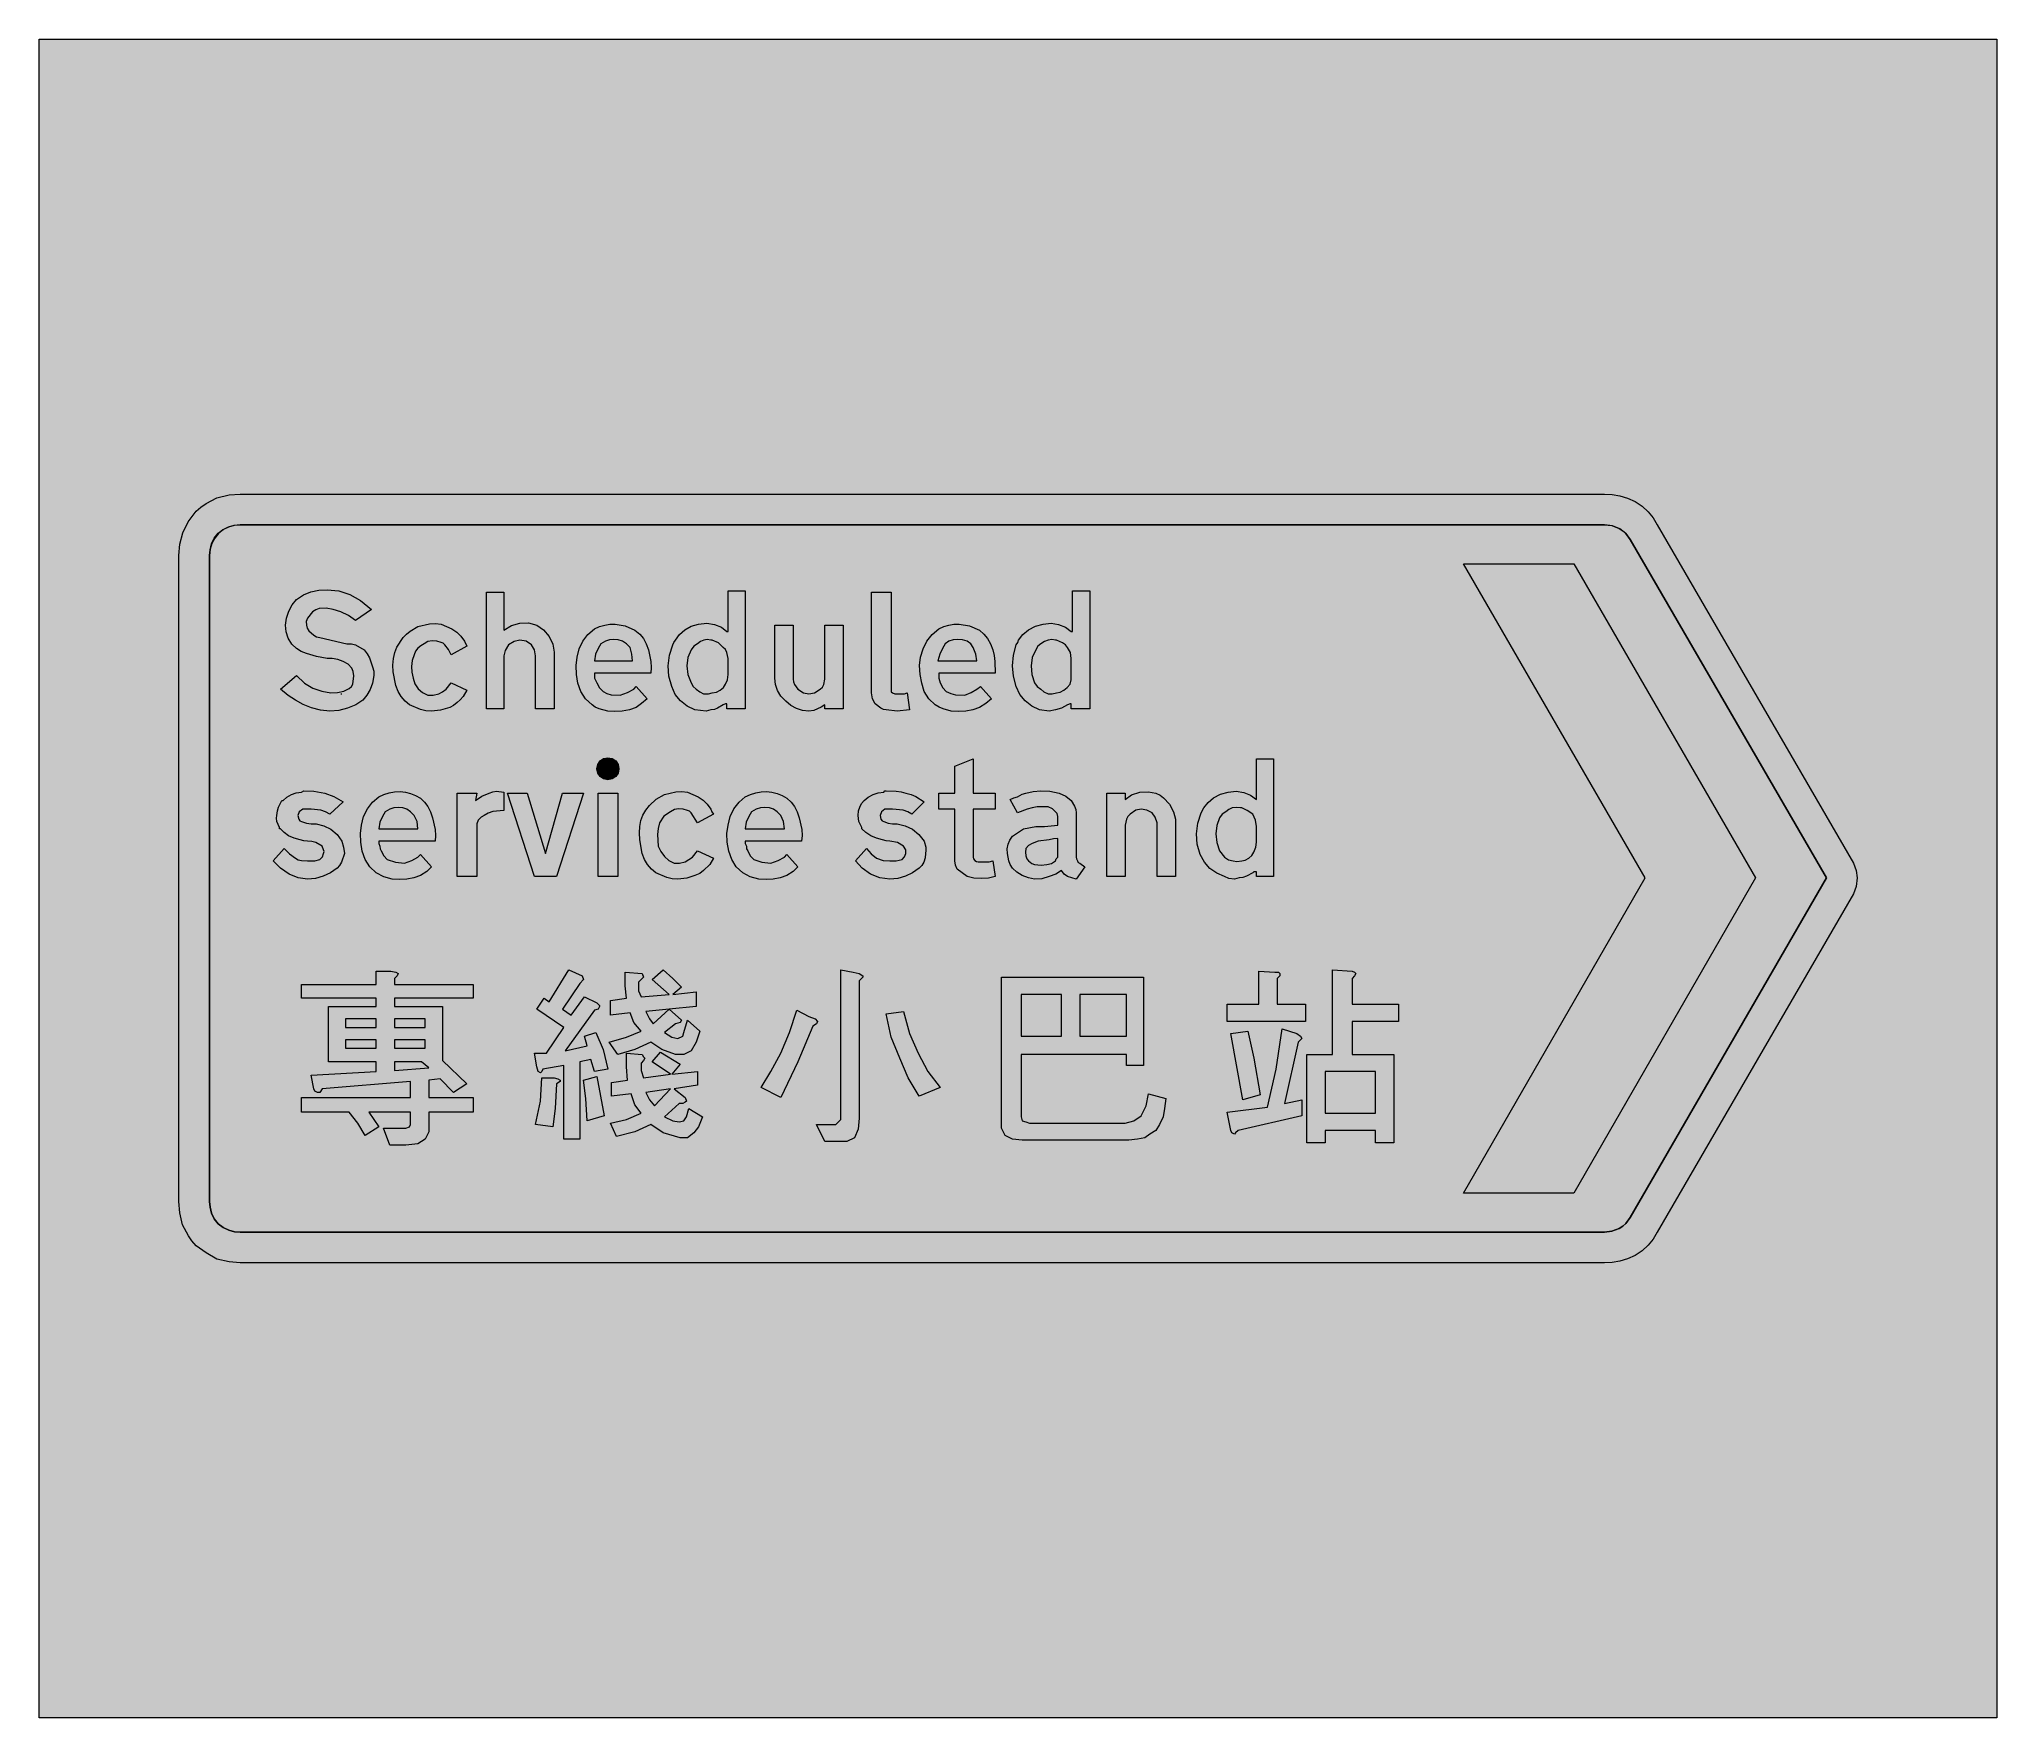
# Model space of a CAD drawing. Header units: metres. Extents: x 141 to 429, y 13 to 259.
import ezdxf

# ---------------------------------------------------------------- set-up
doc = ezdxf.new("R2010")
doc.units = ezdxf.units.M
for name, color, linetype, true_color in [('FILL_BLUE_0000FF', 7, 'Continuous', 0x0000ff), ('FILL_WHITE_FFFFFF', 7, 'Continuous', 0xffffff), ('FILL_YELLOW_FFFF00', 7, 'Continuous', 0xffff00), ('STROKE_WHITE_FFFFFF', 7, 'Continuous', 0xffffff)]:
    doc.layers.add(name, color=color, linetype=linetype, true_color=true_color)

msp = doc.modelspace()

# ---------------------------------------------------------------- hatches: boundary and pattern name
at = {"layer": 'FILL_BLUE_0000FF', "true_color": 0x0000ff}
h = msp.add_hatch(color=7, dxfattribs=at)
h.dxf.hatch_style = 1
h.paths.add_polyline_path([(370.98, 187.92), (372.06, 187.79), (373.14, 187.38), (373.65, 187.05), (374.08, 186.64), (374.76, 185.76), (403.56, 136.08), (374.76, 86.22), (374.08, 85.34), (373.65, 84.93), (373.14, 84.6), (372.06, 84.2), (370.98, 84.06), (170.64, 84.06), (169.8, 84.13), (168.95, 84.35), (168.13, 84.74), (167.4, 85.32), (166.82, 86.05), (166.43, 86.87), (166.21, 87.72), (166.14, 88.56), (166.14, 183.42), (166.21, 184.26), (166.43, 185.11), (166.82, 185.93), (167.4, 186.66), (168.13, 187.24), (168.95, 187.63), (169.8, 187.85), (170.64, 187.92), (370.98, 187.92)])
at = {"layer": 'FILL_WHITE_FFFFFF', "true_color": 0xffffff}
h = msp.add_hatch(color=7, dxfattribs=at)
h.dxf.hatch_style = 1
h.paths.add_polyline_path([(372.09, 192.35), (373.23, 192.15), (374.37, 191.81), (375.48, 191.34), (376.49, 190.63), (377.37, 189.83), (378.11, 188.94), (378.72, 187.92), (407.52, 138.24), (407.92, 137.16), (408.06, 136.08), (407.92, 134.84), (407.52, 133.74), (378.72, 84.06), (378.11, 83.04), (377.37, 82.15), (376.49, 81.35), (375.48, 80.64), (374.37, 80.17), (373.23, 79.83), (372.09, 79.63), (370.98, 79.56), (170.64, 79.56), (169, 79.7), (167.22, 80.1), (165.62, 81.02), (164.16, 82.08), (163.55, 82.79), (163.03, 83.54), (162.18, 85.14), (161.77, 86.92), (161.64, 88.56), (161.64, 183.42), (161.78, 185.07), (162.22, 186.73), (163.01, 188.36), (164.16, 189.9), (164.87, 190.51), (165.62, 191.03), (167.22, 191.88), (169, 192.29), (170.64, 192.42), (370.98, 192.42), (372.09, 192.35)])
h.paths.add_polyline_path([(168.87, 187.57), (168.11, 187.16), (167.44, 186.62), (166.9, 185.95), (166.49, 185.19), (166.23, 184.34), (166.14, 183.42), (166.14, 88.56), (166.21, 87.72), (166.43, 86.87), (166.82, 86.05), (167.4, 85.32), (168.13, 84.74), (168.95, 84.35), (169.8, 84.13), (170.64, 84.06), (370.98, 84.06), (372.06, 84.2), (373.14, 84.6), (373.65, 84.93), (374.08, 85.34), (374.76, 86.22), (403.56, 136.08), (374.76, 185.76), (374.09, 186.63), (373.21, 187.31), (372.15, 187.76), (370.98, 187.92), (170.64, 187.92), (169.72, 187.83), (168.87, 187.57)], flags=16)
h = msp.add_hatch(color=7, dxfattribs=at)
h.dxf.hatch_style = 1
h.paths.add_polyline_path([(376.92, 136.08), (350.28, 182.16), (366.48, 182.16), (393.12, 136.08), (366.48, 89.82), (350.28, 89.82), (376.92, 136.08)])
h = msp.add_hatch(color=7, dxfattribs=at)
h.dxf.hatch_style = 1
h.paths.add_polyline_path([(186.53, 174.59), (185.4, 175.12), (184.27, 175.47), (183.24, 175.68), (182.25, 175.61), (181.77, 175.45), (181.26, 175.14), (180.54, 174.22), (180.35, 173.7), (180.36, 173.16), (180.45, 172.76), (180.7, 172.37), (181.44, 171.72), (181.82, 171.47), (182.34, 171.36), (186.3, 170.46), (187, 170.44), (187.56, 170.28), (188.82, 169.56), (189.3, 168.99), (189.65, 168.37), (190.08, 167.04), (190.24, 166.41), (190.26, 165.78), (190.06, 164.66), (189.72, 163.71), (189.25, 162.89), (188.64, 162.18), (187.6, 161.47), (186.41, 160.97), (185.12, 160.66), (183.78, 160.56), (182.44, 160.69), (181.12, 161.03), (179.88, 161.55), (178.74, 162.18), (177.66, 162.86), (176.58, 163.8), (178.92, 165.78), (180.06, 164.65), (181.3, 163.91), (182.62, 163.48), (183.96, 163.26), (184.92, 163.31), (185.85, 163.49), (186.64, 163.87), (186.96, 164.16), (187.2, 164.52), (187.31, 165.76), (187.23, 166.37), (187.02, 166.86), (186.49, 167.44), (185.78, 167.85), (184.97, 168.13), (184.14, 168.3), (183.42, 168.3), (181.82, 168.59), (180.36, 169.02), (179.57, 169.31), (178.92, 169.74), (178.21, 170.4), (177.7, 171.25), (177.4, 172.2), (177.3, 173.16), (177.43, 174.23), (177.77, 175.25), (178.29, 176.17), (178.92, 176.94), (179.93, 177.62), (181.03, 178.07), (182.21, 178.31), (183.42, 178.38), (185.12, 178.21), (186.73, 177.68), (188.31, 176.79), (189.9, 175.5), (187.56, 173.88), (186.53, 174.59)])
h = msp.add_hatch(color=7, dxfattribs=at)
h.dxf.hatch_style = 1
h.paths.add_polyline_path([(213.86, 169.56), (213.39, 170.3), (212.65, 170.81), (211.68, 171), (210.87, 170.78), (210.06, 170.28), (209.56, 169.47), (209.34, 168.66), (209.34, 160.92), (206.82, 160.92), (206.82, 178.02), (209.34, 178.02), (209.34, 172.44), (210.48, 173.11), (211.7, 173.48), (212.96, 173.5), (214.2, 173.16), (215.2, 172.47), (216, 171.52), (216.53, 170.4), (216.72, 169.2), (216.72, 160.92), (214.02, 160.92), (214.02, 168.66), (213.86, 169.56)])
h = msp.add_hatch(color=7, dxfattribs=at)
h.dxf.hatch_style = 1
h.paths.add_polyline_path([(239.76, 160.74), (239.04, 160.56), (237.42, 160.74), (236.28, 161.27), (235.3, 162.05), (234.53, 163.02), (234, 164.16), (233.6, 165.67), (233.48, 167.22), (233.67, 168.77), (234.18, 170.28), (234.29, 170.64), (234.54, 171), (235.15, 171.8), (235.91, 172.51), (236.84, 173.05), (237.96, 173.34), (239.16, 173.45), (240.3, 173.27), (241.3, 172.86), (242.1, 172.26), (242.28, 172.26), (242.28, 178.2), (244.8, 178.2), (244.8, 160.92), (242.1, 160.92), (242.1, 161.46), (242.1, 161.57), (242.1, 161.64), (241.92, 161.64), (241.56, 161.46), (240.73, 160.97), (240.27, 160.8), (239.76, 160.74)])
h.paths.add_polyline_path([(239.76, 171), (239.22, 171.07), (238.7, 171), (238.22, 170.8), (237.78, 170.46), (237.26, 170.08), (236.88, 169.56), (236.37, 168.42), (236.2, 167.2), (236.37, 165.94), (236.88, 164.7), (237.17, 164.18), (237.6, 163.8), (238.14, 163.37), (238.68, 163.08), (239.38, 163.1), (239.94, 163.26), (240.58, 163.36), (241.13, 163.62), (241.59, 164.02), (241.92, 164.52), (242.17, 165.17), (242.28, 165.96), (242.28, 168.3), (242.12, 169.18), (241.9, 169.59), (241.56, 169.92), (240.88, 170.6), (239.94, 171), (239.83, 171), (239.76, 171)], flags=16)
h = msp.add_hatch(color=7, dxfattribs=at)
h.dxf.hatch_style = 1
h.paths.add_polyline_path([(263.34, 178.02), (266.22, 178.02), (266.22, 163.62), (266.24, 163.37), (266.4, 163.26), (266.76, 163.08), (267.84, 163.08), (268.2, 163.1), (268.56, 163.26), (268.92, 160.74), (267.12, 160.56), (265.5, 160.74), (265.1, 160.8), (264.69, 160.99), (263.88, 161.64), (263.48, 162.38), (263.34, 163.26), (263.34, 178.02)])
h = msp.add_hatch(color=7, dxfattribs=at)
h.dxf.hatch_style = 1
h.paths.add_polyline_path([(289.44, 160.56), (288, 160.74), (286.86, 161.27), (285.88, 162.05), (285.11, 163.02), (284.58, 164.16), (284.17, 165.67), (284.04, 167.22), (284.17, 168.77), (284.58, 170.28), (284.83, 170.64), (284.94, 171), (285.58, 171.8), (286.4, 172.51), (287.4, 173.05), (288.54, 173.34), (289.72, 173.45), (290.81, 173.27), (291.81, 172.86), (292.68, 172.26), (292.86, 172.26), (292.86, 178.2), (295.38, 178.2), (295.38, 160.92), (292.68, 160.92), (292.68, 161.46), (292.68, 161.57), (292.68, 161.64), (292.5, 161.64), (292.14, 161.46), (291.24, 160.97), (290.34, 160.74), (289.44, 160.56)])
h.paths.add_polyline_path([(291.58, 163.62), (292.06, 164.02), (292.5, 164.52), (292.66, 165.17), (292.68, 165.96), (292.68, 168.3), (292.54, 169.18), (292.14, 169.92), (291.81, 170.29), (291.4, 170.6), (290.52, 171), (290.34, 171), (289.8, 171.07), (289.26, 171), (288.72, 170.8), (288.18, 170.46), (287.75, 170.08), (287.46, 169.56), (286.95, 168.42), (286.76, 167.2), (286.88, 165.94), (287.28, 164.7), (287.66, 164.18), (288.18, 163.8), (288.65, 163.37), (289.26, 163.08), (289.89, 163.1), (290.52, 163.26), (291.06, 163.36), (291.58, 163.62)], flags=16)
h = msp.add_hatch(color=7, dxfattribs=at)
h.dxf.hatch_style = 1
h.paths.add_polyline_path([(198.99, 162.92), (199.8, 163.08), (200.34, 163.37), (200.88, 163.8), (201.6, 164.7), (203.94, 163.62), (203.4, 162.72), (202.95, 162.2), (202.5, 161.82), (201.96, 161.39), (201.42, 161.1), (200.07, 160.7), (198.72, 160.56), (197.91, 160.62), (197.1, 160.81), (195.48, 161.46), (194.84, 162.04), (194.29, 162.7), (193.83, 163.46), (193.5, 164.34), (193.12, 166.32), (193.07, 167.33), (193.14, 168.3), (193.34, 169.18), (193.66, 169.97), (194.58, 171.36), (195.04, 171.87), (195.59, 172.31), (196.74, 172.98), (198.45, 173.36), (199.32, 173.41), (200.16, 173.34), (201.73, 172.64), (202.44, 172.15), (203.04, 171.54), (203.58, 170.82), (203.94, 170.1), (201.6, 168.84), (201.22, 169.63), (200.7, 170.28), (200.43, 170.53), (200.16, 170.64), (199.49, 170.84), (198.83, 170.89), (198.21, 170.77), (197.64, 170.46), (197.14, 170.16), (196.72, 169.79), (196.4, 169.35), (196.2, 168.84), (195.89, 168), (195.77, 167.13), (195.82, 166.26), (196.02, 165.42), (196.28, 164.55), (196.76, 163.82), (197.41, 163.27), (198.18, 162.9), (198.99, 162.92)])
h = msp.add_hatch(color=7, dxfattribs=at)
h.dxf.hatch_style = 1
h.paths.add_polyline_path([(222.77, 161.12), (222.3, 161.46), (221.35, 162.38), (220.68, 163.44), (220.24, 164.68), (220, 165.96), (219.97, 167.24), (220.14, 168.48), (220.41, 169.68), (220.93, 170.82), (221.68, 171.82), (222.66, 172.62), (223.41, 172.97), (224.17, 173.2), (224.93, 173.32), (225.7, 173.34), (227.19, 173.08), (228.6, 172.44), (229.31, 171.86), (229.86, 171.2), (230.27, 170.44), (230.58, 169.56), (230.96, 167.85), (231.01, 166.98), (230.94, 166.14), (222.66, 166.14), (222.66, 165.78), (222.66, 165.42), (223.02, 164.7), (223.4, 164), (223.92, 163.44), (224.49, 163.13), (225.11, 162.97), (226.44, 162.9), (227.5, 163.28), (228.42, 163.8), (228.78, 164.16), (230.4, 162.36), (229.59, 161.66), (228.78, 161.1), (227.78, 160.76), (226.71, 160.56), (225.64, 160.49), (224.64, 160.56), (223.33, 160.88), (222.77, 161.12)])
h.paths.add_polyline_path([(228.13, 168.93), (227.88, 169.92), (227.34, 170.44), (226.8, 170.82), (226.13, 171.02), (225.47, 171.09), (224.85, 171.02), (224.28, 170.82), (223.6, 170.42), (223.2, 169.74), (222.79, 168.91), (222.66, 167.94), (228.24, 167.94), (228.13, 168.93)], flags=16)
h = msp.add_hatch(color=7, dxfattribs=at)
h.dxf.hatch_style = 1
h.paths.add_polyline_path([(253.22, 160.66), (252.31, 160.94), (251.48, 161.4), (250.74, 162), (250.03, 162.74), (249.52, 163.58), (249.22, 164.48), (249.12, 165.42), (249.12, 173.16), (251.82, 173.16), (251.82, 165.24), (251.88, 164.84), (252.04, 164.45), (252.54, 163.8), (253.35, 163.24), (254.16, 163.08), (254.97, 163.24), (255.78, 163.8), (256.12, 164.1), (256.34, 164.45), (256.5, 165.24), (256.5, 173.16), (259.2, 173.16), (259.2, 160.92), (256.5, 160.92), (256.5, 161.46), (255.96, 161.12), (255.42, 160.92), (254.86, 160.67), (254.16, 160.56), (253.22, 160.66)])
h = msp.add_hatch(color=7, dxfattribs=at)
h.dxf.hatch_style = 1
h.paths.add_polyline_path([(273.27, 161.12), (272.7, 161.46), (271.75, 162.38), (271.08, 163.44), (270.72, 164.68), (270.47, 165.96), (270.4, 167.24), (270.54, 168.48), (270.91, 169.68), (271.48, 170.82), (272.26, 171.82), (273.24, 172.62), (273.94, 172.97), (274.67, 173.2), (275.44, 173.32), (276.21, 173.34), (277.75, 173.08), (279.18, 172.44), (279.82, 171.86), (280.37, 171.2), (280.83, 170.44), (281.16, 169.56), (281.37, 168.72), (281.47, 167.85), (281.52, 166.14), (273.24, 166.14), (273.24, 165.78), (273.24, 165.42), (273.42, 164.7), (273.8, 164), (274.32, 163.44), (274.99, 163.13), (275.67, 162.97), (277.02, 162.9), (277.99, 163.28), (278.82, 163.8), (279.36, 164.16), (280.98, 162.36), (280.15, 161.66), (279.18, 161.1), (278.2, 160.76), (277.18, 160.56), (276.12, 160.49), (275.04, 160.56), (273.87, 160.88), (273.27, 161.12)])
h.paths.add_polyline_path([(278.68, 168.93), (278.28, 169.92), (277.9, 170.44), (277.38, 170.82), (276.7, 171.02), (276.03, 171.09), (275.35, 171.02), (274.68, 170.82), (274.16, 170.42), (273.78, 169.74), (273.35, 168.91), (273.06, 167.94), (278.82, 167.94), (278.68, 168.93)], flags=16)
h = msp.add_hatch(color=7, dxfattribs=at)
h.dxf.hatch_style = 1
h.paths.add_polyline_path([(226.13, 151.47), (225.79, 150.95), (225.27, 150.61), (224.64, 150.48), (224.01, 150.61), (223.49, 150.95), (223.15, 151.47), (223.02, 152.1), (223.15, 152.73), (223.49, 153.25), (224.01, 153.59), (224.64, 153.72), (225.27, 153.59), (225.79, 153.25), (226.13, 152.73), (226.26, 152.1), (226.13, 151.47)])
h = msp.add_hatch(color=7, dxfattribs=at)
h.dxf.hatch_style = 1
h.paths.add_polyline_path([(278.34, 138.88), (278.5, 138.65), (278.74, 138.48), (279, 138.42), (280.08, 138.42), (280.62, 138.44), (281.16, 138.6), (281.52, 136.26), (280.52, 136.06), (279.45, 135.99), (278.38, 136.06), (277.38, 136.26), (275.94, 137.34), (275.69, 137.97), (275.58, 138.6), (275.58, 146.16), (273.24, 146.16), (273.24, 148.5), (275.58, 148.5), (275.58, 152.46), (278.28, 153.54), (278.28, 148.5), (281.52, 148.5), (281.52, 146.16), (278.28, 146.16), (278.28, 139.14), (278.34, 138.88)])
h = msp.add_hatch(color=7, dxfattribs=at)
h.dxf.hatch_style = 1
h.paths.add_polyline_path([(317.34, 136.08), (316.62, 135.9), (315.83, 136.01), (315.18, 136.26), (314.04, 136.77), (313.04, 137.48), (312.22, 138.39), (311.58, 139.5), (311.18, 141.01), (311.06, 142.56), (311.25, 144.11), (311.76, 145.62), (312.12, 146.34), (312.76, 147.14), (313.58, 147.85), (314.58, 148.39), (315.72, 148.68), (316.9, 148.79), (317.99, 148.61), (318.99, 148.2), (319.86, 147.6), (319.86, 147.71), (319.86, 147.78), (319.86, 153.54), (322.38, 153.54), (322.38, 136.26), (319.86, 136.26), (319.86, 136.8), (319.86, 136.91), (319.86, 136.98), (319.75, 136.98), (319.68, 136.98), (319.57, 136.98), (319.5, 136.98), (319.32, 136.8), (318.4, 136.31), (317.88, 136.14), (317.34, 136.08)])
h.paths.add_polyline_path([(318.73, 138.96), (319.17, 139.36), (319.5, 139.86), (319.75, 140.58), (319.86, 141.3), (319.86, 143.64), (319.72, 144.54), (319.32, 145.44), (318.51, 145.96), (317.7, 146.34), (317.52, 146.34), (316.88, 146.41), (316.3, 146.34), (315.8, 146.14), (315.36, 145.8), (314.84, 145.42), (314.46, 144.9), (314.05, 143.76), (313.92, 142.54), (314.05, 141.28), (314.46, 140.04), (315.18, 139.14), (315.74, 138.74), (316.44, 138.6), (317, 138.47), (317.7, 138.6), (318.23, 138.7), (318.73, 138.96)], flags=16)
h = msp.add_hatch(color=7, dxfattribs=at)
h.dxf.hatch_style = 1
h.paths.add_polyline_path([(180.36, 144.11), (181.08, 144), (181.44, 144), (181.8, 144), (182.9, 143.73), (183.96, 143.21), (184.89, 142.46), (185.58, 141.48), (185.83, 140.58), (185.94, 139.68), (185.53, 138.4), (185.23, 137.88), (184.86, 137.52), (183.88, 136.81), (182.83, 136.31), (181.72, 136), (180.54, 135.9), (179.17, 136.09), (177.82, 136.64), (176.57, 137.49), (175.5, 138.6), (177.12, 140.4), (177.86, 139.61), (178.74, 138.96), (179.17, 138.75), (179.64, 138.65), (180.54, 138.6), (181.62, 138.6), (182.34, 138.78), (182.74, 139.16), (182.88, 139.68), (182.95, 139.95), (182.88, 140.22), (182.7, 140.76), (181.75, 141.26), (181.18, 141.42), (180.54, 141.48), (180, 141.5), (179.46, 141.66), (178.55, 141.89), (177.75, 142.27), (177.08, 142.75), (176.58, 143.28), (176.42, 143.3), (176.4, 143.46), (176.02, 144.36), (175.97, 144.83), (176.04, 145.26), (176.1, 145.9), (176.26, 146.48), (176.76, 147.42), (176.94, 147.42), (177.51, 147.92), (178.15, 148.32), (178.86, 148.58), (179.64, 148.68), (180, 148.86), (181.46, 148.82), (183.06, 148.5), (184.41, 148.01), (185.76, 147.24), (183.78, 145.44), (183.18, 145.78), (182.5, 146), (181.08, 146.16), (179.82, 146.16), (179.32, 145.78), (179.1, 145.26), (179.23, 144.68), (179.4, 144.45), (179.64, 144.36), (180.36, 144.11)])
h = msp.add_hatch(color=7, dxfattribs=at)
h.dxf.hatch_style = 1
h.paths.add_polyline_path([(190.62, 136.8), (189.68, 137.72), (189, 138.78), (188.56, 140.02), (188.33, 141.3), (188.29, 142.58), (188.46, 143.82), (188.75, 145.1), (189.32, 146.23), (190.08, 147.19), (190.98, 147.96), (191.74, 148.31), (192.52, 148.56), (193.31, 148.71), (194.11, 148.75), (194.89, 148.68), (195.66, 148.49), (196.4, 148.19), (197.1, 147.78), (197.71, 147.2), (198.2, 146.54), (198.59, 145.78), (198.9, 144.9), (199.28, 143.19), (199.33, 142.32), (199.26, 141.48), (190.98, 141.48), (190.98, 141.12), (191.16, 140.76), (191.18, 140.33), (191.34, 140.04), (191.72, 139.34), (192.24, 138.78), (193.43, 138.38), (194.76, 138.24), (195.82, 138.62), (196.74, 139.14), (197.1, 139.5), (198.72, 137.7), (198.05, 137), (197.1, 136.44), (196.12, 136.1), (195.1, 135.9), (194.04, 135.83), (192.96, 135.9), (191.72, 136.22), (190.62, 136.8)])
h.paths.add_polyline_path([(196.61, 144.34), (196.2, 145.26), (195.66, 145.78), (195.12, 146.16), (194.52, 146.36), (193.86, 146.43), (193.2, 146.36), (192.6, 146.16), (191.93, 145.76), (191.52, 145.08), (191.12, 144.25), (190.98, 143.28), (196.74, 143.28), (196.61, 144.34)], flags=16)
h = msp.add_hatch(color=7, dxfattribs=at)
h.dxf.hatch_style = 1
h.paths.add_polyline_path([(206.12, 148.1), (207.18, 148.5), (207.72, 148.71), (208.26, 148.79), (209.34, 148.68), (209.34, 145.98), (207.76, 145.82), (207.06, 145.6), (206.46, 145.26), (206.01, 144.97), (205.56, 144.54), (205.4, 144), (205.38, 143.46), (205.38, 136.26), (202.5, 136.26), (202.5, 148.5), (205.38, 148.5), (205.2, 147.42), (206.12, 148.1)])
h = msp.add_hatch(color=7, dxfattribs=at)
h.dxf.hatch_style = 1
h.paths.add_polyline_path([(221.04, 148.5), (217.08, 136.26), (213.84, 136.26), (209.88, 148.5), (212.76, 148.5), (215.46, 139.68), (217.98, 148.5), (221.04, 148.5)])
h = msp.add_hatch(color=7, dxfattribs=at)
h.dxf.hatch_style = 1
h.paths.add_polyline_path([(226.08, 148.5), (226.08, 136.26), (223.2, 136.26), (223.2, 148.5), (226.08, 148.5)])
h = msp.add_hatch(color=7, dxfattribs=at)
h.dxf.hatch_style = 1
h.paths.add_polyline_path([(235.17, 138.26), (235.98, 138.42), (237.06, 139.14), (237.78, 140.04), (240.12, 138.96), (239.58, 138.06), (238.68, 137.16), (238.12, 136.73), (237.42, 136.44), (236.23, 136.04), (234.9, 135.9), (234.09, 135.96), (233.28, 136.15), (231.66, 136.8), (231.02, 137.38), (230.47, 138.04), (230.01, 138.8), (229.68, 139.68), (229.3, 141.66), (229.25, 142.67), (229.32, 143.64), (229.49, 144.52), (229.77, 145.31), (230.18, 146.02), (230.76, 146.7), (231.7, 147.65), (232.92, 148.32), (234.63, 148.7), (235.5, 148.75), (236.34, 148.68), (237.91, 147.98), (238.62, 147.49), (239.22, 146.88), (239.76, 146.16), (239.87, 145.8), (240.12, 145.44), (237.78, 144.18), (236.88, 145.62), (236.61, 145.87), (236.34, 145.98), (235.67, 146.18), (235.01, 146.23), (234.39, 146.11), (233.82, 145.8), (232.87, 145.13), (232.2, 144.18), (231.99, 143.34), (231.91, 142.47), (232.02, 140.76), (232.39, 139.96), (232.92, 139.23), (233.59, 138.63), (234.36, 138.24), (235.17, 138.26)])
h = msp.add_hatch(color=7, dxfattribs=at)
h.dxf.hatch_style = 1
h.paths.add_polyline_path([(244.44, 136.8), (243.49, 137.72), (242.82, 138.78), (242.38, 140.02), (242.14, 141.3), (242.11, 142.58), (242.28, 143.82), (242.57, 145.1), (243.13, 146.23), (243.9, 147.19), (244.8, 147.96), (245.56, 148.31), (246.34, 148.56), (247.13, 148.71), (247.93, 148.75), (248.71, 148.68), (249.48, 148.49), (250.22, 148.19), (250.92, 147.78), (251.53, 147.2), (252.02, 146.54), (252.41, 145.78), (252.72, 144.9), (253.1, 143.19), (253.15, 142.32), (253.08, 141.48), (244.8, 141.48), (244.8, 141.12), (244.98, 140.76), (245, 140.33), (245.16, 140.04), (245.54, 139.34), (246.06, 138.78), (247.25, 138.38), (248.58, 138.24), (249.64, 138.62), (250.56, 139.14), (250.92, 139.5), (252.54, 137.7), (251.86, 137), (250.92, 136.44), (249.94, 136.1), (248.92, 135.9), (247.86, 135.83), (246.78, 135.9), (245.54, 136.22), (244.44, 136.8)])
h.paths.add_polyline_path([(250.42, 144.34), (250.02, 145.26), (249.48, 145.78), (248.94, 146.16), (248.34, 146.36), (247.68, 146.43), (247.02, 146.36), (246.42, 146.16), (245.74, 145.76), (245.34, 145.08), (244.93, 144.25), (244.8, 143.28), (250.56, 143.28), (250.42, 144.34)], flags=16)
h = msp.add_hatch(color=7, dxfattribs=at)
h.dxf.hatch_style = 1
h.paths.add_polyline_path([(265.77, 144.11), (266.4, 144), (266.76, 144), (267.12, 144), (268.3, 143.73), (269.37, 143.21), (270.31, 142.46), (271.08, 141.48), (271.3, 140.58), (271.33, 140.11), (271.26, 139.68), (271.2, 139.01), (271.01, 138.4), (270.73, 137.88), (270.36, 137.52), (269.38, 136.81), (268.33, 136.31), (267.22, 136), (266.04, 135.9), (264.57, 136.09), (263.18, 136.64), (261.96, 137.49), (261, 138.6), (262.62, 140.4), (263.27, 139.61), (264.06, 138.96), (265.05, 138.65), (266.04, 138.6), (266.94, 138.6), (267.84, 138.78), (268.18, 139.16), (268.38, 139.68), (268.38, 140.22), (268.02, 140.76), (267.16, 141.26), (266.04, 141.48), (265.5, 141.5), (264.96, 141.66), (264.05, 141.89), (263.23, 142.27), (262.5, 142.75), (261.9, 143.28), (261.9, 143.46), (261.49, 144.36), (261.36, 145.26), (261.42, 145.9), (261.61, 146.48), (261.89, 146.98), (262.26, 147.42), (262.86, 147.92), (263.56, 148.32), (264.34, 148.58), (265.14, 148.68), (265.32, 148.86), (265.5, 148.86), (266.94, 148.82), (267.68, 148.71), (268.38, 148.5), (269.16, 148.3), (269.86, 148.01), (271.08, 147.24), (269.28, 145.44), (268.68, 145.78), (267.97, 146), (266.4, 146.16), (265.32, 146.16), (264.82, 145.78), (264.6, 145.26), (264.73, 144.68), (264.9, 144.45), (265.14, 144.36), (265.77, 144.11)])
h = msp.add_hatch(color=7, dxfattribs=at)
h.dxf.hatch_style = 1
h.paths.add_polyline_path([(292.14, 136.26), (291.62, 136.64), (291.24, 137.16), (290.41, 136.64), (289.44, 136.26), (288.36, 135.95), (287.28, 135.9), (286.38, 136.1), (285.48, 136.44), (284.69, 136.91), (284.04, 137.52), (283.7, 138.06), (283.48, 138.6), (283.32, 139.68), (283.28, 140.35), (283.41, 141.01), (283.67, 141.63), (284.04, 142.2), (285.66, 143.28), (287.46, 143.64), (288.72, 143.64), (290.7, 143.82), (290.7, 144.54), (290.7, 145.08), (290.59, 145.51), (290.34, 145.8), (289.93, 146.23), (289.26, 146.52), (287.64, 146.52), (286.92, 146.34), (286.2, 146.16), (284.76, 145.62), (283.68, 147.6), (284.22, 147.85), (284.76, 147.96), (285.46, 148.37), (286.02, 148.5), (287.1, 148.75), (288.18, 148.86), (289.53, 148.82), (290.88, 148.5), (291.85, 148.1), (292.68, 147.42), (293.17, 146.59), (293.34, 146.13), (293.4, 145.62), (293.4, 144.36), (293.4, 143.1), (293.4, 139.14), (293.42, 138.87), (293.58, 138.6), (293.69, 138.35), (293.94, 138.24), (294.66, 137.7), (293.4, 135.9), (292.14, 136.26)])
h.paths.add_polyline_path([(289.08, 138.06), (289.78, 138.2), (290.34, 138.6), (290.45, 138.87), (290.7, 139.14), (290.7, 139.68), (290.7, 141.84), (290.07, 141.82), (289.44, 141.66), (287.82, 141.48), (286.92, 141.12), (286.4, 140.83), (286.02, 140.4), (285.95, 139.86), (286.02, 139.32), (286.13, 138.89), (286.38, 138.6), (286.9, 138.2), (287.28, 138.06), (288.25, 137.93), (289.08, 138.06)], flags=16)
h = msp.add_hatch(color=7, dxfattribs=at)
h.dxf.hatch_style = 1
h.paths.add_polyline_path([(302.13, 146), (301.32, 145.44), (300.98, 145.11), (300.76, 144.7), (300.6, 143.82), (300.6, 136.26), (297.9, 136.26), (297.9, 148.5), (300.6, 148.5), (300.6, 147.6), (301.54, 148.28), (302.76, 148.68), (304, 148.73), (305.1, 148.5), (305.71, 148.2), (306.22, 147.83), (307.08, 146.88), (307.66, 145.8), (307.98, 144.72), (307.98, 136.26), (305.28, 136.26), (305.28, 144.18), (304.99, 144.97), (304.56, 145.62), (303.75, 146.03), (302.94, 146.16), (302.13, 146)])
h = msp.add_hatch(color=7, dxfattribs=at)
h.dxf.hatch_style = 1
h.paths.add_polyline_path([(193.86, 122.04), (193.68, 121.68), (193.32, 121.32), (193.32, 120.42), (204.84, 120.42), (204.84, 118.44), (193.32, 118.44), (193.32, 117.18), (200.34, 117.18), (200.34, 109.26), (203.94, 105.84), (201.96, 104.58), (199.98, 106.56), (198.36, 106.38), (198.36, 103.86), (204.84, 103.86), (204.84, 101.7), (198.36, 101.7), (198.36, 98.82), (197.82, 97.74), (196.74, 97.02), (194.94, 96.84), (192.6, 96.84), (191.7, 99.36), (194.94, 99.36), (195.48, 99.54), (195.66, 99.9), (195.66, 101.7), (189.54, 101.7), (190.98, 99.54), (189, 98.28), (187.92, 100.08), (186.66, 101.7), (179.64, 101.7), (179.64, 103.86), (195.66, 103.86), (195.66, 106.2), (182.7, 105.12), (182.34, 104.58), (181.98, 104.58), (181.62, 104.76), (181.44, 105.12), (181.08, 107.1), (190.62, 107.64), (190.62, 109.08), (183.6, 109.08), (183.6, 117.18), (190.62, 117.18), (190.62, 118.44), (179.64, 118.44), (179.64, 120.42), (190.62, 120.42), (190.62, 122.4), (192.78, 122.4), (193.5, 122.22), (193.86, 122.04)])
h.paths.add_polyline_path([(197.28, 109.08), (193.32, 109.08), (193.32, 107.82), (198.36, 108.18), (197.28, 109.08)], flags=16)
h.paths.add_polyline_path([(197.82, 114.12), (197.82, 115.38), (193.32, 115.38), (193.32, 114.12), (197.82, 114.12)], flags=16)
h.paths.add_polyline_path([(193.32, 111.06), (197.82, 111.06), (197.82, 112.32), (193.32, 112.32), (193.32, 111.06)], flags=16)
h.paths.add_polyline_path([(186.12, 115.38), (186.12, 114.12), (190.62, 114.12), (190.62, 115.38), (186.12, 115.38)], flags=16)
h.paths.add_polyline_path([(190.62, 112.32), (186.12, 112.32), (186.12, 111.06), (190.62, 111.06), (190.62, 112.32)], flags=16)
h = msp.add_hatch(color=7, dxfattribs=at)
h.dxf.hatch_style = 1
h.paths.add_polyline_path([(220.86, 121.68), (221.04, 121.14), (220.5, 120.6), (217.98, 116.82), (219.24, 115.92), (221.22, 118.62), (223.02, 117.72), (223.38, 117.36), (223.38, 117.18), (223.2, 116.82), (222.66, 116.64), (218.34, 110.7), (221.58, 111.42), (221.22, 112.86), (222.84, 113.4), (223.92, 110.88), (224.64, 108), (222.66, 107.64), (222.12, 109.44), (220.5, 109.08), (220.5, 97.74), (218.16, 97.74), (218.16, 108.54), (215.1, 108), (214.92, 107.64), (214.74, 107.46), (214.38, 107.64), (214.2, 108.36), (213.84, 110.34), (215.64, 110.34), (218.16, 114.12), (214.2, 116.82), (215.28, 118.44), (216, 117.9), (218.88, 122.58), (220.86, 121.68)])
h = msp.add_hatch(color=7, dxfattribs=at)
h.dxf.hatch_style = 1
h.paths.add_polyline_path([(235.26, 114.84), (234.54, 114.66), (232.92, 113.4), (234, 112.68), (234.9, 112.5), (235.62, 112.86), (235.8, 113.4), (236.34, 115.2), (238.14, 113.58), (237.6, 111.96), (236.88, 110.7), (235.8, 110.16), (234.54, 110.16), (232.56, 110.88), (230.94, 111.96), (228.6, 110.88), (226.08, 110.16), (224.82, 111.96), (227.34, 112.68), (229.5, 113.58), (228.42, 114.84), (227.88, 116.28), (225, 115.92), (225, 118.08), (227.34, 118.44), (227.16, 120.24), (227.16, 122.22), (229.68, 122.04), (229.86, 121.5), (229.14, 120.78), (229.14, 119.52), (229.5, 118.62), (233.64, 118.98), (231.12, 121.14), (232.74, 122.58), (234.18, 121.32), (235.44, 120.06), (234.18, 118.98), (237.6, 119.34), (237.6, 117.18), (233.64, 116.82), (235.44, 115.2), (235.26, 114.84)])
h.paths.add_polyline_path([(230.22, 116.46), (230.76, 115.38), (231.3, 114.66), (233.64, 116.82), (230.22, 116.46)], flags=16)
h = msp.add_hatch(color=7, dxfattribs=at)
h.dxf.hatch_style = 1
h.paths.add_polyline_path([(261.54, 122.04), (262.08, 121.68), (262.08, 121.5), (261.54, 120.96), (261.54, 100.8), (261.36, 99.18), (260.82, 97.92), (259.74, 97.38), (256.5, 97.38), (255.24, 99.9), (258.12, 99.9), (258.84, 100.62), (258.84, 122.58), (260.64, 122.22), (261.54, 122.04)])
h = msp.add_hatch(color=7, dxfattribs=at)
h.dxf.hatch_style = 1
h.paths.add_polyline_path([(300.78, 108.54), (300.78, 110.16), (285.3, 110.16), (285.3, 100.98), (285.48, 100.44), (286.02, 100.26), (286.56, 100.08), (300.6, 100.08), (301.86, 100.44), (302.94, 101.16), (303.66, 102.6), (304.02, 104.4), (306.54, 103.68), (306.36, 102.24), (306.18, 100.98), (305.64, 99.9), (305.1, 99), (304.2, 98.46), (303.48, 97.92), (302.4, 97.74), (301.14, 97.56), (285.48, 97.56), (284.04, 97.74), (282.96, 98.28), (282.42, 99.36), (282.42, 121.5), (303.3, 121.5), (303.3, 108.54), (300.78, 108.54)])
h.paths.add_polyline_path([(285.3, 118.98), (285.3, 112.86), (291.24, 112.86), (291.24, 118.98), (285.3, 118.98)], flags=16)
h.paths.add_polyline_path([(300.78, 118.98), (293.94, 118.98), (293.94, 112.86), (300.78, 112.86), (300.78, 118.98)], flags=16)
h = msp.add_hatch(color=7, dxfattribs=at)
h.dxf.hatch_style = 1
h.paths.add_polyline_path([(320.22, 117.54), (320.22, 122.4), (322.56, 122.22), (323.1, 122.22), (323.28, 122.04), (323.28, 121.68), (322.92, 121.32), (322.92, 117.54), (327.06, 117.54), (327.06, 115.02), (315.54, 115.02), (315.54, 117.54), (320.22, 117.54)])
h = msp.add_hatch(color=7, dxfattribs=at)
h.dxf.hatch_style = 1
h.paths.add_polyline_path([(331.02, 122.58), (333.9, 122.4), (334.26, 122.22), (334.44, 122.04), (334.26, 121.68), (333.9, 121.32), (333.9, 117.54), (340.74, 117.54), (340.74, 115.02), (333.9, 115.02), (333.9, 110.16), (340.02, 110.16), (340.02, 97.2), (337.32, 97.2), (337.32, 99), (329.94, 99), (329.94, 97.2), (327.24, 97.2), (327.24, 110.16), (331.02, 110.16), (331.02, 122.58)])
h.paths.add_polyline_path([(337.32, 107.64), (329.94, 107.64), (329.94, 101.52), (337.32, 101.52), (337.32, 107.64)], flags=16)
h = msp.add_hatch(color=7, dxfattribs=at)
h.dxf.hatch_style = 1
h.paths.add_polyline_path([(248.58, 107.64), (250.02, 110.34), (251.28, 113.4), (252.36, 116.64), (254.16, 115.74), (255.06, 115.38), (255.42, 115.02), (255.24, 114.66), (254.7, 114.3), (252.54, 109.08), (250.02, 103.86), (247.14, 105.3), (248.58, 107.64)])
h = msp.add_hatch(color=7, dxfattribs=at)
h.dxf.hatch_style = 1
h.paths.add_polyline_path([(268.74, 106.74), (267.48, 109.62), (266.22, 112.68), (265.5, 116.1), (268.02, 116.46), (268.92, 113.22), (270.18, 110.34), (271.62, 107.64), (273.42, 105.3), (270.36, 104.04), (268.74, 106.74)])
h = msp.add_hatch(color=7, dxfattribs=at)
h.dxf.hatch_style = 1
h.paths.add_polyline_path([(321.48, 102.42), (322.74, 108), (323.64, 113.94), (325.8, 113.22), (326.34, 112.86), (326.52, 112.5), (326.34, 112.32), (325.98, 111.96), (324, 102.96), (326.52, 103.5), (326.52, 101.16), (317.16, 99), (316.8, 98.64), (316.62, 98.46), (316.26, 98.64), (316.08, 99), (315.54, 101.7), (321.48, 102.42)])
h = msp.add_hatch(color=7, dxfattribs=at)
h.dxf.hatch_style = 1
h.paths.add_polyline_path([(316.08, 113.22), (318.6, 113.58), (319.5, 109.62), (320.4, 104.22), (317.88, 103.5), (316.08, 113.22)])
h = msp.add_hatch(color=7, dxfattribs=at)
h.dxf.hatch_style = 1
h.paths.add_polyline_path([(234, 107.28), (237.78, 107.64), (237.78, 105.66), (234.36, 105.12), (235.98, 103.86), (236.16, 103.32), (235.98, 103.14), (235.62, 102.96), (235.08, 102.96), (232.92, 100.98), (234.18, 100.44), (235.08, 100.26), (235.8, 100.44), (236.16, 100.98), (236.52, 102.24), (238.5, 100.98), (237.96, 99.54), (237.24, 98.64), (236.34, 97.92), (235.26, 97.92), (232.74, 98.64), (230.94, 99.9), (228.6, 98.82), (225.9, 98.1), (225, 100.08), (227.34, 100.62), (229.5, 101.52), (228.6, 102.78), (228.06, 104.4), (225.18, 104.04), (225.18, 106.02), (227.52, 106.38), (227.34, 108.36), (227.34, 110.34), (229.68, 110.16), (229.86, 109.8), (230.04, 109.62), (229.86, 109.26), (229.5, 108.9), (229.5, 107.82), (229.86, 106.74), (233.82, 107.28), (231.12, 109.08), (232.38, 110.52), (235.26, 108.72), (234, 107.28)])
h.paths.add_polyline_path([(231.48, 102.6), (233.82, 105.12), (230.22, 104.58), (230.76, 103.5), (231.48, 102.6)], flags=16)
h = msp.add_hatch(color=7, dxfattribs=at)
h.dxf.hatch_style = 1
h.paths.add_polyline_path([(217.26, 106.56), (217.62, 106.38), (217.62, 106.2), (217.08, 105.84), (216.9, 102.24), (216.54, 99.54), (214.02, 99.9), (214.74, 103.32), (214.92, 106.74), (216.72, 106.74), (217.26, 106.56)])
h = msp.add_hatch(color=7, dxfattribs=at)
h.dxf.hatch_style = 1
h.paths.add_polyline_path([(224.1, 101.16), (221.58, 100.44), (221.4, 103.68), (221.04, 106.38), (223.02, 106.92), (224.1, 101.16)])
at = {"layer": 'FILL_YELLOW_FFFF00', "true_color": 0xffff00}
h = msp.add_hatch(color=7, dxfattribs=at)
h.dxf.hatch_style = 1
h.paths.add_polyline_path([(428.58, 259.2), (428.58, 12.78), (141.12, 12.78), (141.12, 259.2), (428.58, 259.2)])

# ---------------------------------------------------------------- linework, layer by layer
at = {"layer": 'FILL_BLUE_0000FF', "lineweight": 0, "true_color": 0x0000ff}
msp.add_lwpolyline([(370.98, 187.92), (372.06, 187.79), (373.14, 187.38), (373.65, 187.05), (374.08, 186.64), (374.76, 185.76), (403.56, 136.08), (374.76, 86.22), (374.08, 85.34), (373.65, 84.93), (373.14, 84.6), (372.06, 84.2), (370.98, 84.06), (170.64, 84.06), (169.8, 84.13), (168.95, 84.35), (168.13, 84.74), (167.4, 85.32), (166.82, 86.05), (166.43, 86.87), (166.21, 87.72), (166.14, 88.56), (166.14, 183.42), (166.21, 184.26), (166.43, 185.11), (166.82, 185.93), (167.4, 186.66), (168.13, 187.24), (168.95, 187.63), (169.8, 187.85), (170.64, 187.92)], close=True, dxfattribs=at)
at = {"layer": 'FILL_WHITE_FFFFFF', "lineweight": 0, "true_color": 0xffffff}
for points in [[(372.09, 192.35), (373.23, 192.15), (374.37, 191.81), (375.48, 191.34), (376.49, 190.63), (377.37, 189.83), (378.11, 188.94), (378.72, 187.92), (407.52, 138.24), (407.92, 137.16), (408.06, 136.08), (407.92, 134.84), (407.52, 133.74), (378.72, 84.06), (378.11, 83.04), (377.37, 82.15), (376.49, 81.35), (375.48, 80.64), (374.37, 80.17), (373.23, 79.83), (372.09, 79.63), (370.98, 79.56), (170.64, 79.56), (169, 79.7), (167.22, 80.1), (165.62, 81.02), (164.16, 82.08), (163.55, 82.79), (163.03, 83.54), (162.18, 85.14), (161.77, 86.92), (161.64, 88.56), (161.64, 183.42), (161.78, 185.07), (162.22, 186.73), (163.01, 188.36), (164.16, 189.9), (164.87, 190.51), (165.62, 191.03), (167.22, 191.88), (169, 192.29), (170.64, 192.42), (370.98, 192.42)], [(168.87, 187.57), (168.11, 187.16), (167.44, 186.62), (166.9, 185.95), (166.49, 185.19), (166.23, 184.34), (166.14, 183.42), (166.14, 88.56), (166.21, 87.72), (166.43, 86.87), (166.82, 86.05), (167.4, 85.32), (168.13, 84.74), (168.95, 84.35), (169.8, 84.13), (170.64, 84.06), (370.98, 84.06), (372.06, 84.2), (373.14, 84.6), (373.65, 84.93), (374.08, 85.34), (374.76, 86.22), (403.56, 136.08), (374.76, 185.76), (374.09, 186.63), (373.21, 187.31), (372.15, 187.76), (370.98, 187.92), (170.64, 187.92), (169.72, 187.83)], [(376.92, 136.08), (350.28, 182.16), (366.48, 182.16), (393.12, 136.08), (366.48, 89.82), (350.28, 89.82)], [(186.53, 174.59), (185.4, 175.12), (184.27, 175.47), (183.24, 175.68), (182.25, 175.61), (181.77, 175.45), (181.26, 175.14), (180.54, 174.22), (180.35, 173.7), (180.36, 173.16), (180.45, 172.76), (180.7, 172.37), (181.44, 171.72), (181.82, 171.47), (182.34, 171.36), (186.3, 170.46), (187, 170.44), (187.56, 170.28), (188.82, 169.56), (189.3, 168.99), (189.65, 168.37), (190.08, 167.04), (190.24, 166.41), (190.26, 165.78), (190.06, 164.66), (189.72, 163.71), (189.25, 162.89), (188.64, 162.18), (187.6, 161.47), (186.41, 160.97), (185.12, 160.66), (183.78, 160.56), (182.44, 160.69), (181.12, 161.03), (179.88, 161.55), (178.74, 162.18), (177.66, 162.86), (176.58, 163.8), (178.92, 165.78), (180.06, 164.65), (181.3, 163.91), (182.62, 163.48), (183.96, 163.26), (184.92, 163.31), (185.85, 163.49), (186.64, 163.87), (186.96, 164.16), (187.2, 164.52), (187.31, 165.76), (187.23, 166.37), (187.02, 166.86), (186.49, 167.44), (185.78, 167.85), (184.97, 168.13), (184.14, 168.3), (183.42, 168.3), (181.82, 168.59), (180.36, 169.02), (179.57, 169.31), (178.92, 169.74), (178.21, 170.4), (177.7, 171.25), (177.4, 172.2), (177.3, 173.16), (177.43, 174.23), (177.77, 175.25), (178.29, 176.17), (178.92, 176.94), (179.93, 177.62), (181.03, 178.07), (182.21, 178.31), (183.42, 178.38), (185.12, 178.21), (186.73, 177.68), (188.31, 176.79), (189.9, 175.5), (187.56, 173.88)], [(213.86, 169.56), (213.39, 170.3), (212.65, 170.81), (211.68, 171), (210.87, 170.78), (210.06, 170.28), (209.56, 169.47), (209.34, 168.66), (209.34, 160.92), (206.82, 160.92), (206.82, 178.02), (209.34, 178.02), (209.34, 172.44), (210.48, 173.11), (211.7, 173.48), (212.96, 173.5), (214.2, 173.16), (215.2, 172.47), (216, 171.52), (216.53, 170.4), (216.72, 169.2), (216.72, 160.92), (214.02, 160.92), (214.02, 168.66)], [(239.76, 160.74), (239.04, 160.56), (237.42, 160.74), (236.28, 161.27), (235.3, 162.05), (234.53, 163.02), (234, 164.16), (233.6, 165.67), (233.48, 167.22), (233.67, 168.77), (234.18, 170.28), (234.29, 170.64), (234.54, 171), (235.15, 171.8), (235.91, 172.51), (236.84, 173.05), (237.96, 173.34), (239.16, 173.45), (240.3, 173.27), (241.3, 172.86), (242.1, 172.26), (242.28, 172.26), (242.28, 178.2), (244.8, 178.2), (244.8, 160.92), (242.1, 160.92), (242.1, 161.46), (242.1, 161.57), (242.1, 161.64), (241.92, 161.64), (241.56, 161.46), (240.73, 160.97), (240.27, 160.8)], [(263.34, 178.02), (266.22, 178.02), (266.22, 163.62), (266.24, 163.37), (266.4, 163.26), (266.76, 163.08), (267.84, 163.08), (268.2, 163.1), (268.56, 163.26), (268.92, 160.74), (267.12, 160.56), (265.5, 160.74), (265.1, 160.8), (264.69, 160.99), (263.88, 161.64), (263.48, 162.38), (263.34, 163.26)], [(289.44, 160.56), (288, 160.74), (286.86, 161.27), (285.88, 162.05), (285.11, 163.02), (284.58, 164.16), (284.17, 165.67), (284.04, 167.22), (284.17, 168.77), (284.58, 170.28), (284.83, 170.64), (284.94, 171), (285.58, 171.8), (286.4, 172.51), (287.4, 173.05), (288.54, 173.34), (289.72, 173.45), (290.81, 173.27), (291.81, 172.86), (292.68, 172.26), (292.86, 172.26), (292.86, 178.2), (295.38, 178.2), (295.38, 160.92), (292.68, 160.92), (292.68, 161.46), (292.68, 161.57), (292.68, 161.64), (292.5, 161.64), (292.14, 161.46), (291.24, 160.97), (290.34, 160.74)], [(198.99, 162.92), (199.8, 163.08), (200.34, 163.37), (200.88, 163.8), (201.6, 164.7), (203.94, 163.62), (203.4, 162.72), (202.95, 162.2), (202.5, 161.82), (201.96, 161.39), (201.42, 161.1), (200.07, 160.7), (198.72, 160.56), (197.91, 160.62), (197.1, 160.81), (195.48, 161.46), (194.84, 162.04), (194.29, 162.7), (193.83, 163.46), (193.5, 164.34), (193.12, 166.32), (193.07, 167.33), (193.14, 168.3), (193.34, 169.18), (193.66, 169.97), (194.58, 171.36), (195.04, 171.87), (195.59, 172.31), (196.74, 172.98), (198.45, 173.36), (199.32, 173.41), (200.16, 173.34), (201.73, 172.64), (202.44, 172.15), (203.04, 171.54), (203.58, 170.82), (203.94, 170.1), (201.6, 168.84), (201.22, 169.63), (200.7, 170.28), (200.43, 170.53), (200.16, 170.64), (199.49, 170.84), (198.83, 170.89), (198.21, 170.77), (197.64, 170.46), (197.14, 170.16), (196.72, 169.79), (196.4, 169.35), (196.2, 168.84), (195.89, 168), (195.77, 167.13), (195.82, 166.26), (196.02, 165.42), (196.28, 164.55), (196.76, 163.82), (197.41, 163.27), (198.18, 162.9)], [(222.77, 161.12), (222.3, 161.46), (221.35, 162.38), (220.68, 163.44), (220.24, 164.68), (220, 165.96), (219.97, 167.24), (220.14, 168.48), (220.41, 169.68), (220.93, 170.82), (221.68, 171.82), (222.66, 172.62), (223.41, 172.97), (224.17, 173.2), (224.93, 173.32), (225.7, 173.34), (227.19, 173.08), (228.6, 172.44), (229.31, 171.86), (229.86, 171.2), (230.27, 170.44), (230.58, 169.56), (230.96, 167.85), (231.01, 166.98), (230.94, 166.14), (222.66, 166.14), (222.66, 165.78), (222.66, 165.42), (223.02, 164.7), (223.4, 164), (223.92, 163.44), (224.49, 163.13), (225.11, 162.97), (226.44, 162.9), (227.5, 163.28), (228.42, 163.8), (228.78, 164.16), (230.4, 162.36), (229.59, 161.66), (228.78, 161.1), (227.78, 160.76), (226.71, 160.56), (225.64, 160.49), (224.64, 160.56), (223.33, 160.88)], [(253.22, 160.66), (252.31, 160.94), (251.48, 161.4), (250.74, 162), (250.03, 162.74), (249.52, 163.58), (249.22, 164.48), (249.12, 165.42), (249.12, 173.16), (251.82, 173.16), (251.82, 165.24), (251.88, 164.84), (252.04, 164.45), (252.54, 163.8), (253.35, 163.24), (254.16, 163.08), (254.97, 163.24), (255.78, 163.8), (256.12, 164.1), (256.34, 164.45), (256.5, 165.24), (256.5, 173.16), (259.2, 173.16), (259.2, 160.92), (256.5, 160.92), (256.5, 161.46), (255.96, 161.12), (255.42, 160.92), (254.86, 160.67), (254.16, 160.56)], [(273.27, 161.12), (272.7, 161.46), (271.75, 162.38), (271.08, 163.44), (270.72, 164.68), (270.47, 165.96), (270.4, 167.24), (270.54, 168.48), (270.91, 169.68), (271.48, 170.82), (272.26, 171.82), (273.24, 172.62), (273.94, 172.97), (274.67, 173.2), (275.44, 173.32), (276.21, 173.34), (277.75, 173.08), (279.18, 172.44), (279.82, 171.86), (280.37, 171.2), (280.83, 170.44), (281.16, 169.56), (281.37, 168.72), (281.47, 167.85), (281.52, 166.14), (273.24, 166.14), (273.24, 165.78), (273.24, 165.42), (273.42, 164.7), (273.8, 164), (274.32, 163.44), (274.99, 163.13), (275.67, 162.97), (277.02, 162.9), (277.99, 163.28), (278.82, 163.8), (279.36, 164.16), (280.98, 162.36), (280.15, 161.66), (279.18, 161.1), (278.2, 160.76), (277.18, 160.56), (276.12, 160.49), (275.04, 160.56), (273.87, 160.88)], [(228.13, 168.93), (227.88, 169.92), (227.34, 170.44), (226.8, 170.82), (226.13, 171.02), (225.47, 171.09), (224.85, 171.02), (224.28, 170.82), (223.6, 170.42), (223.2, 169.74), (222.79, 168.91), (222.66, 167.94), (228.24, 167.94)], [(239.76, 171), (239.22, 171.07), (238.7, 171), (238.22, 170.8), (237.78, 170.46), (237.26, 170.08), (236.88, 169.56), (236.37, 168.42), (236.2, 167.2), (236.37, 165.94), (236.88, 164.7), (237.17, 164.18), (237.6, 163.8), (238.14, 163.37), (238.68, 163.08), (239.38, 163.1), (239.94, 163.26), (240.58, 163.36), (241.13, 163.62), (241.59, 164.02), (241.92, 164.52), (242.17, 165.17), (242.28, 165.96), (242.28, 168.3), (242.12, 169.18), (241.9, 169.59), (241.56, 169.92), (240.88, 170.6), (239.94, 171), (239.83, 171)], [(278.68, 168.93), (278.28, 169.92), (277.9, 170.44), (277.38, 170.82), (276.7, 171.02), (276.03, 171.09), (275.35, 171.02), (274.68, 170.82), (274.16, 170.42), (273.78, 169.74), (273.35, 168.91), (273.06, 167.94), (278.82, 167.94)], [(291.58, 163.62), (292.06, 164.02), (292.5, 164.52), (292.66, 165.17), (292.68, 165.96), (292.68, 168.3), (292.54, 169.18), (292.14, 169.92), (291.81, 170.29), (291.4, 170.6), (290.52, 171), (290.34, 171), (289.8, 171.07), (289.26, 171), (288.72, 170.8), (288.18, 170.46), (287.75, 170.08), (287.46, 169.56), (286.95, 168.42), (286.76, 167.2), (286.88, 165.94), (287.28, 164.7), (287.66, 164.18), (288.18, 163.8), (288.65, 163.37), (289.26, 163.08), (289.89, 163.1), (290.52, 163.26), (291.06, 163.36)], [(226.13, 151.47), (225.79, 150.95), (225.27, 150.61), (224.64, 150.48), (224.01, 150.61), (223.49, 150.95), (223.15, 151.47), (223.02, 152.1), (223.15, 152.73), (223.49, 153.25), (224.01, 153.59), (224.64, 153.72), (225.27, 153.59), (225.79, 153.25), (226.13, 152.73), (226.26, 152.1)], [(278.34, 138.88), (278.5, 138.65), (278.74, 138.48), (279, 138.42), (280.08, 138.42), (280.62, 138.44), (281.16, 138.6), (281.52, 136.26), (280.52, 136.06), (279.45, 135.99), (278.38, 136.06), (277.38, 136.26), (275.94, 137.34), (275.69, 137.97), (275.58, 138.6), (275.58, 146.16), (273.24, 146.16), (273.24, 148.5), (275.58, 148.5), (275.58, 152.46), (278.28, 153.54), (278.28, 148.5), (281.52, 148.5), (281.52, 146.16), (278.28, 146.16), (278.28, 139.14)], [(317.34, 136.08), (316.62, 135.9), (315.83, 136.01), (315.18, 136.26), (314.04, 136.77), (313.04, 137.48), (312.22, 138.39), (311.58, 139.5), (311.18, 141.01), (311.06, 142.56), (311.25, 144.11), (311.76, 145.62), (312.12, 146.34), (312.76, 147.14), (313.58, 147.85), (314.58, 148.39), (315.72, 148.68), (316.9, 148.79), (317.99, 148.61), (318.99, 148.2), (319.86, 147.6), (319.86, 147.71), (319.86, 147.78), (319.86, 153.54), (322.38, 153.54), (322.38, 136.26), (319.86, 136.26), (319.86, 136.8), (319.86, 136.91), (319.86, 136.98), (319.75, 136.98), (319.68, 136.98), (319.57, 136.98), (319.5, 136.98), (319.32, 136.8), (318.4, 136.31), (317.88, 136.14)], [(180.36, 144.11), (181.08, 144), (181.44, 144), (181.8, 144), (182.9, 143.73), (183.96, 143.21), (184.89, 142.46), (185.58, 141.48), (185.83, 140.58), (185.94, 139.68), (185.53, 138.4), (185.23, 137.88), (184.86, 137.52), (183.88, 136.81), (182.83, 136.31), (181.72, 136), (180.54, 135.9), (179.17, 136.09), (177.82, 136.64), (176.57, 137.49), (175.5, 138.6), (177.12, 140.4), (177.86, 139.61), (178.74, 138.96), (179.17, 138.75), (179.64, 138.65), (180.54, 138.6), (181.62, 138.6), (182.34, 138.78), (182.74, 139.16), (182.88, 139.68), (182.95, 139.95), (182.88, 140.22), (182.7, 140.76), (181.75, 141.26), (181.18, 141.42), (180.54, 141.48), (180, 141.5), (179.46, 141.66), (178.55, 141.89), (177.75, 142.27), (177.08, 142.75), (176.58, 143.28), (176.42, 143.3), (176.4, 143.46), (176.02, 144.36), (175.97, 144.83), (176.04, 145.26), (176.1, 145.9), (176.26, 146.48), (176.76, 147.42), (176.94, 147.42), (177.51, 147.92), (178.15, 148.32), (178.86, 148.58), (179.64, 148.68), (180, 148.86), (181.46, 148.82), (183.06, 148.5), (184.41, 148.01), (185.76, 147.24), (183.78, 145.44), (183.18, 145.78), (182.5, 146), (181.08, 146.16), (179.82, 146.16), (179.32, 145.78), (179.1, 145.26), (179.23, 144.68), (179.4, 144.45), (179.64, 144.36)], [(190.62, 136.8), (189.68, 137.72), (189, 138.78), (188.56, 140.02), (188.33, 141.3), (188.29, 142.58), (188.46, 143.82), (188.75, 145.1), (189.32, 146.23), (190.08, 147.19), (190.98, 147.96), (191.74, 148.31), (192.52, 148.56), (193.31, 148.71), (194.11, 148.75), (194.89, 148.68), (195.66, 148.49), (196.4, 148.19), (197.1, 147.78), (197.71, 147.2), (198.2, 146.54), (198.59, 145.78), (198.9, 144.9), (199.28, 143.19), (199.33, 142.32), (199.26, 141.48), (190.98, 141.48), (190.98, 141.12), (191.16, 140.76), (191.18, 140.33), (191.34, 140.04), (191.72, 139.34), (192.24, 138.78), (193.43, 138.38), (194.76, 138.24), (195.82, 138.62), (196.74, 139.14), (197.1, 139.5), (198.72, 137.7), (198.05, 137), (197.1, 136.44), (196.12, 136.1), (195.1, 135.9), (194.04, 135.83), (192.96, 135.9), (191.72, 136.22)], [(206.12, 148.1), (207.18, 148.5), (207.72, 148.71), (208.26, 148.79), (209.34, 148.68), (209.34, 145.98), (207.76, 145.82), (207.06, 145.6), (206.46, 145.26), (206.01, 144.97), (205.56, 144.54), (205.4, 144), (205.38, 143.46), (205.38, 136.26), (202.5, 136.26), (202.5, 148.5), (205.38, 148.5), (205.2, 147.42)], [(221.04, 148.5), (217.08, 136.26), (213.84, 136.26), (209.88, 148.5), (212.76, 148.5), (215.46, 139.68), (217.98, 148.5)], [(226.08, 148.5), (226.08, 136.26), (223.2, 136.26), (223.2, 148.5)], [(235.17, 138.26), (235.98, 138.42), (237.06, 139.14), (237.78, 140.04), (240.12, 138.96), (239.58, 138.06), (238.68, 137.16), (238.12, 136.73), (237.42, 136.44), (236.23, 136.04), (234.9, 135.9), (234.09, 135.96), (233.28, 136.15), (231.66, 136.8), (231.02, 137.38), (230.47, 138.04), (230.01, 138.8), (229.68, 139.68), (229.3, 141.66), (229.25, 142.67), (229.32, 143.64), (229.49, 144.52), (229.77, 145.31), (230.18, 146.02), (230.76, 146.7), (231.7, 147.65), (232.92, 148.32), (234.63, 148.7), (235.5, 148.75), (236.34, 148.68), (237.91, 147.98), (238.62, 147.49), (239.22, 146.88), (239.76, 146.16), (239.87, 145.8), (240.12, 145.44), (237.78, 144.18), (236.88, 145.62), (236.61, 145.87), (236.34, 145.98), (235.67, 146.18), (235.01, 146.23), (234.39, 146.11), (233.82, 145.8), (232.87, 145.13), (232.2, 144.18), (231.99, 143.34), (231.91, 142.47), (232.02, 140.76), (232.39, 139.96), (232.92, 139.23), (233.59, 138.63), (234.36, 138.24)], [(244.44, 136.8), (243.49, 137.72), (242.82, 138.78), (242.38, 140.02), (242.14, 141.3), (242.11, 142.58), (242.28, 143.82), (242.57, 145.1), (243.13, 146.23), (243.9, 147.19), (244.8, 147.96), (245.56, 148.31), (246.34, 148.56), (247.13, 148.71), (247.93, 148.75), (248.71, 148.68), (249.48, 148.49), (250.22, 148.19), (250.92, 147.78), (251.53, 147.2), (252.02, 146.54), (252.41, 145.78), (252.72, 144.9), (253.1, 143.19), (253.15, 142.32), (253.08, 141.48), (244.8, 141.48), (244.8, 141.12), (244.98, 140.76), (245, 140.33), (245.16, 140.04), (245.54, 139.34), (246.06, 138.78), (247.25, 138.38), (248.58, 138.24), (249.64, 138.62), (250.56, 139.14), (250.92, 139.5), (252.54, 137.7), (251.86, 137), (250.92, 136.44), (249.94, 136.1), (248.92, 135.9), (247.86, 135.83), (246.78, 135.9), (245.54, 136.22)], [(265.77, 144.11), (266.4, 144), (266.76, 144), (267.12, 144), (268.3, 143.73), (269.37, 143.21), (270.31, 142.46), (271.08, 141.48), (271.3, 140.58), (271.33, 140.11), (271.26, 139.68), (271.2, 139.01), (271.01, 138.4), (270.73, 137.88), (270.36, 137.52), (269.38, 136.81), (268.33, 136.31), (267.22, 136), (266.04, 135.9), (264.57, 136.09), (263.18, 136.64), (261.96, 137.49), (261, 138.6), (262.62, 140.4), (263.27, 139.61), (264.06, 138.96), (265.05, 138.65), (266.04, 138.6), (266.94, 138.6), (267.84, 138.78), (268.18, 139.16), (268.38, 139.68), (268.38, 140.22), (268.02, 140.76), (267.16, 141.26), (266.04, 141.48), (265.5, 141.5), (264.96, 141.66), (264.05, 141.89), (263.23, 142.27), (262.5, 142.75), (261.9, 143.28), (261.9, 143.46), (261.49, 144.36), (261.36, 145.26), (261.42, 145.9), (261.61, 146.48), (261.89, 146.98), (262.26, 147.42), (262.86, 147.92), (263.56, 148.32), (264.34, 148.58), (265.14, 148.68), (265.32, 148.86), (265.5, 148.86), (266.94, 148.82), (267.68, 148.71), (268.38, 148.5), (269.16, 148.3), (269.86, 148.01), (271.08, 147.24), (269.28, 145.44), (268.68, 145.78), (267.97, 146), (266.4, 146.16), (265.32, 146.16), (264.82, 145.78), (264.6, 145.26), (264.73, 144.68), (264.9, 144.45), (265.14, 144.36)], [(292.14, 136.26), (291.62, 136.64), (291.24, 137.16), (290.41, 136.64), (289.44, 136.26), (288.36, 135.95), (287.28, 135.9), (286.38, 136.1), (285.48, 136.44), (284.69, 136.91), (284.04, 137.52), (283.7, 138.06), (283.48, 138.6), (283.32, 139.68), (283.28, 140.35), (283.41, 141.01), (283.67, 141.63), (284.04, 142.2), (285.66, 143.28), (287.46, 143.64), (288.72, 143.64), (290.7, 143.82), (290.7, 144.54), (290.7, 145.08), (290.59, 145.51), (290.34, 145.8), (289.93, 146.23), (289.26, 146.52), (287.64, 146.52), (286.92, 146.34), (286.2, 146.16), (284.76, 145.62), (283.68, 147.6), (284.22, 147.85), (284.76, 147.96), (285.46, 148.37), (286.02, 148.5), (287.1, 148.75), (288.18, 148.86), (289.53, 148.82), (290.88, 148.5), (291.85, 148.1), (292.68, 147.42), (293.17, 146.59), (293.34, 146.13), (293.4, 145.62), (293.4, 144.36), (293.4, 143.1), (293.4, 139.14), (293.42, 138.87), (293.58, 138.6), (293.69, 138.35), (293.94, 138.24), (294.66, 137.7), (293.4, 135.9)], [(302.13, 146), (301.32, 145.44), (300.98, 145.11), (300.76, 144.7), (300.6, 143.82), (300.6, 136.26), (297.9, 136.26), (297.9, 148.5), (300.6, 148.5), (300.6, 147.6), (301.54, 148.28), (302.76, 148.68), (304, 148.73), (305.1, 148.5), (305.71, 148.2), (306.22, 147.83), (307.08, 146.88), (307.66, 145.8), (307.98, 144.72), (307.98, 136.26), (305.28, 136.26), (305.28, 144.18), (304.99, 144.97), (304.56, 145.62), (303.75, 146.03), (302.94, 146.16)], [(196.61, 144.34), (196.2, 145.26), (195.66, 145.78), (195.12, 146.16), (194.52, 146.36), (193.86, 146.43), (193.2, 146.36), (192.6, 146.16), (191.93, 145.76), (191.52, 145.08), (191.12, 144.25), (190.98, 143.28), (196.74, 143.28)], [(250.42, 144.34), (250.02, 145.26), (249.48, 145.78), (248.94, 146.16), (248.34, 146.36), (247.68, 146.43), (247.02, 146.36), (246.42, 146.16), (245.74, 145.76), (245.34, 145.08), (244.93, 144.25), (244.8, 143.28), (250.56, 143.28)], [(318.73, 138.96), (319.17, 139.36), (319.5, 139.86), (319.75, 140.58), (319.86, 141.3), (319.86, 143.64), (319.72, 144.54), (319.32, 145.44), (318.51, 145.96), (317.7, 146.34), (317.52, 146.34), (316.88, 146.41), (316.3, 146.34), (315.8, 146.14), (315.36, 145.8), (314.84, 145.42), (314.46, 144.9), (314.05, 143.76), (313.92, 142.54), (314.05, 141.28), (314.46, 140.04), (315.18, 139.14), (315.74, 138.74), (316.44, 138.6), (317, 138.47), (317.7, 138.6), (318.23, 138.7)], [(289.08, 138.06), (289.78, 138.2), (290.34, 138.6), (290.45, 138.87), (290.7, 139.14), (290.7, 139.68), (290.7, 141.84), (290.07, 141.82), (289.44, 141.66), (287.82, 141.48), (286.92, 141.12), (286.4, 140.83), (286.02, 140.4), (285.95, 139.86), (286.02, 139.32), (286.13, 138.89), (286.38, 138.6), (286.9, 138.2), (287.28, 138.06), (288.25, 137.93)], [(193.86, 122.04), (193.68, 121.68), (193.32, 121.32), (193.32, 120.42), (204.84, 120.42), (204.84, 118.44), (193.32, 118.44), (193.32, 117.18), (200.34, 117.18), (200.34, 109.26), (203.94, 105.84), (201.96, 104.58), (199.98, 106.56), (198.36, 106.38), (198.36, 103.86), (204.84, 103.86), (204.84, 101.7), (198.36, 101.7), (198.36, 98.82), (197.82, 97.74), (196.74, 97.02), (194.94, 96.84), (192.6, 96.84), (191.7, 99.36), (194.94, 99.36), (195.48, 99.54), (195.66, 99.9), (195.66, 101.7), (189.54, 101.7), (190.98, 99.54), (189, 98.28), (187.92, 100.08), (186.66, 101.7), (179.64, 101.7), (179.64, 103.86), (195.66, 103.86), (195.66, 106.2), (182.7, 105.12), (182.34, 104.58), (181.98, 104.58), (181.62, 104.76), (181.44, 105.12), (181.08, 107.1), (190.62, 107.64), (190.62, 109.08), (183.6, 109.08), (183.6, 117.18), (190.62, 117.18), (190.62, 118.44), (179.64, 118.44), (179.64, 120.42), (190.62, 120.42), (190.62, 122.4), (192.78, 122.4), (193.5, 122.22)], [(220.86, 121.68), (221.04, 121.14), (220.5, 120.6), (217.98, 116.82), (219.24, 115.92), (221.22, 118.62), (223.02, 117.72), (223.38, 117.36), (223.38, 117.18), (223.2, 116.82), (222.66, 116.64), (218.34, 110.7), (221.58, 111.42), (221.22, 112.86), (222.84, 113.4), (223.92, 110.88), (224.64, 108), (222.66, 107.64), (222.12, 109.44), (220.5, 109.08), (220.5, 97.74), (218.16, 97.74), (218.16, 108.54), (215.1, 108), (214.92, 107.64), (214.74, 107.46), (214.38, 107.64), (214.2, 108.36), (213.84, 110.34), (215.64, 110.34), (218.16, 114.12), (214.2, 116.82), (215.28, 118.44), (216, 117.9), (218.88, 122.58)], [(235.26, 114.84), (234.54, 114.66), (232.92, 113.4), (234, 112.68), (234.9, 112.5), (235.62, 112.86), (235.8, 113.4), (236.34, 115.2), (238.14, 113.58), (237.6, 111.96), (236.88, 110.7), (235.8, 110.16), (234.54, 110.16), (232.56, 110.88), (230.94, 111.96), (228.6, 110.88), (226.08, 110.16), (224.82, 111.96), (227.34, 112.68), (229.5, 113.58), (228.42, 114.84), (227.88, 116.28), (225, 115.92), (225, 118.08), (227.34, 118.44), (227.16, 120.24), (227.16, 122.22), (229.68, 122.04), (229.86, 121.5), (229.14, 120.78), (229.14, 119.52), (229.5, 118.62), (233.64, 118.98), (231.12, 121.14), (232.74, 122.58), (234.18, 121.32), (235.44, 120.06), (234.18, 118.98), (237.6, 119.34), (237.6, 117.18), (233.64, 116.82), (235.44, 115.2)], [(261.54, 122.04), (262.08, 121.68), (262.08, 121.5), (261.54, 120.96), (261.54, 100.8), (261.36, 99.18), (260.82, 97.92), (259.74, 97.38), (256.5, 97.38), (255.24, 99.9), (258.12, 99.9), (258.84, 100.62), (258.84, 122.58), (260.64, 122.22)], [(300.78, 108.54), (300.78, 110.16), (285.3, 110.16), (285.3, 100.98), (285.48, 100.44), (286.02, 100.26), (286.56, 100.08), (300.6, 100.08), (301.86, 100.44), (302.94, 101.16), (303.66, 102.6), (304.02, 104.4), (306.54, 103.68), (306.36, 102.24), (306.18, 100.98), (305.64, 99.9), (305.1, 99), (304.2, 98.46), (303.48, 97.92), (302.4, 97.74), (301.14, 97.56), (285.48, 97.56), (284.04, 97.74), (282.96, 98.28), (282.42, 99.36), (282.42, 121.5), (303.3, 121.5), (303.3, 108.54)], [(320.22, 117.54), (320.22, 122.4), (322.56, 122.22), (323.1, 122.22), (323.28, 122.04), (323.28, 121.68), (322.92, 121.32), (322.92, 117.54), (327.06, 117.54), (327.06, 115.02), (315.54, 115.02), (315.54, 117.54)], [(331.02, 122.58), (333.9, 122.4), (334.26, 122.22), (334.44, 122.04), (334.26, 121.68), (333.9, 121.32), (333.9, 117.54), (340.74, 117.54), (340.74, 115.02), (333.9, 115.02), (333.9, 110.16), (340.02, 110.16), (340.02, 97.2), (337.32, 97.2), (337.32, 99), (329.94, 99), (329.94, 97.2), (327.24, 97.2), (327.24, 110.16), (331.02, 110.16)], [(285.3, 118.98), (285.3, 112.86), (291.24, 112.86), (291.24, 118.98)], [(300.78, 118.98), (293.94, 118.98), (293.94, 112.86), (300.78, 112.86)], [(186.12, 115.38), (186.12, 114.12), (190.62, 114.12), (190.62, 115.38)], [(197.82, 114.12), (197.82, 115.38), (193.32, 115.38), (193.32, 114.12)], [(230.22, 116.46), (230.76, 115.38), (231.3, 114.66), (233.64, 116.82)], [(248.58, 107.64), (250.02, 110.34), (251.28, 113.4), (252.36, 116.64), (254.16, 115.74), (255.06, 115.38), (255.42, 115.02), (255.24, 114.66), (254.7, 114.3), (252.54, 109.08), (250.02, 103.86), (247.14, 105.3)], [(268.74, 106.74), (267.48, 109.62), (266.22, 112.68), (265.5, 116.1), (268.02, 116.46), (268.92, 113.22), (270.18, 110.34), (271.62, 107.64), (273.42, 105.3), (270.36, 104.04)], [(190.62, 112.32), (186.12, 112.32), (186.12, 111.06), (190.62, 111.06)], [(193.32, 111.06), (197.82, 111.06), (197.82, 112.32), (193.32, 112.32)], [(321.48, 102.42), (322.74, 108), (323.64, 113.94), (325.8, 113.22), (326.34, 112.86), (326.52, 112.5), (326.34, 112.32), (325.98, 111.96), (324, 102.96), (326.52, 103.5), (326.52, 101.16), (317.16, 99), (316.8, 98.64), (316.62, 98.46), (316.26, 98.64), (316.08, 99), (315.54, 101.7)], [(316.08, 113.22), (318.6, 113.58), (319.5, 109.62), (320.4, 104.22), (317.88, 103.5)], [(234, 107.28), (237.78, 107.64), (237.78, 105.66), (234.36, 105.12), (235.98, 103.86), (236.16, 103.32), (235.98, 103.14), (235.62, 102.96), (235.08, 102.96), (232.92, 100.98), (234.18, 100.44), (235.08, 100.26), (235.8, 100.44), (236.16, 100.98), (236.52, 102.24), (238.5, 100.98), (237.96, 99.54), (237.24, 98.64), (236.34, 97.92), (235.26, 97.92), (232.74, 98.64), (230.94, 99.9), (228.6, 98.82), (225.9, 98.1), (225, 100.08), (227.34, 100.62), (229.5, 101.52), (228.6, 102.78), (228.06, 104.4), (225.18, 104.04), (225.18, 106.02), (227.52, 106.38), (227.34, 108.36), (227.34, 110.34), (229.68, 110.16), (229.86, 109.8), (230.04, 109.62), (229.86, 109.26), (229.5, 108.9), (229.5, 107.82), (229.86, 106.74), (233.82, 107.28), (231.12, 109.08), (232.38, 110.52), (235.26, 108.72)], [(197.28, 109.08), (193.32, 109.08), (193.32, 107.82), (198.36, 108.18)], [(217.26, 106.56), (217.62, 106.38), (217.62, 106.2), (217.08, 105.84), (216.9, 102.24), (216.54, 99.54), (214.02, 99.9), (214.74, 103.32), (214.92, 106.74), (216.72, 106.74)], [(224.1, 101.16), (221.58, 100.44), (221.4, 103.68), (221.04, 106.38), (223.02, 106.92)], [(337.32, 107.64), (329.94, 107.64), (329.94, 101.52), (337.32, 101.52)], [(231.48, 102.6), (233.82, 105.12), (230.22, 104.58), (230.76, 103.5)]]:
    msp.add_lwpolyline(points, close=True, dxfattribs=at)
at = {"layer": 'FILL_YELLOW_FFFF00', "lineweight": 0, "true_color": 0xffff00}
msp.add_lwpolyline([(428.58, 259.2), (428.58, 12.78), (141.12, 12.78), (141.12, 259.2)], close=True, dxfattribs=at)
at = {"layer": 'STROKE_WHITE_FFFFFF', "lineweight": 0, "true_color": 0xffffff}
msp.add_lwpolyline([(185.4, 163.08), (185.58, 163.08)], dxfattribs=at)

doc.saveas('drawing.dxf')
